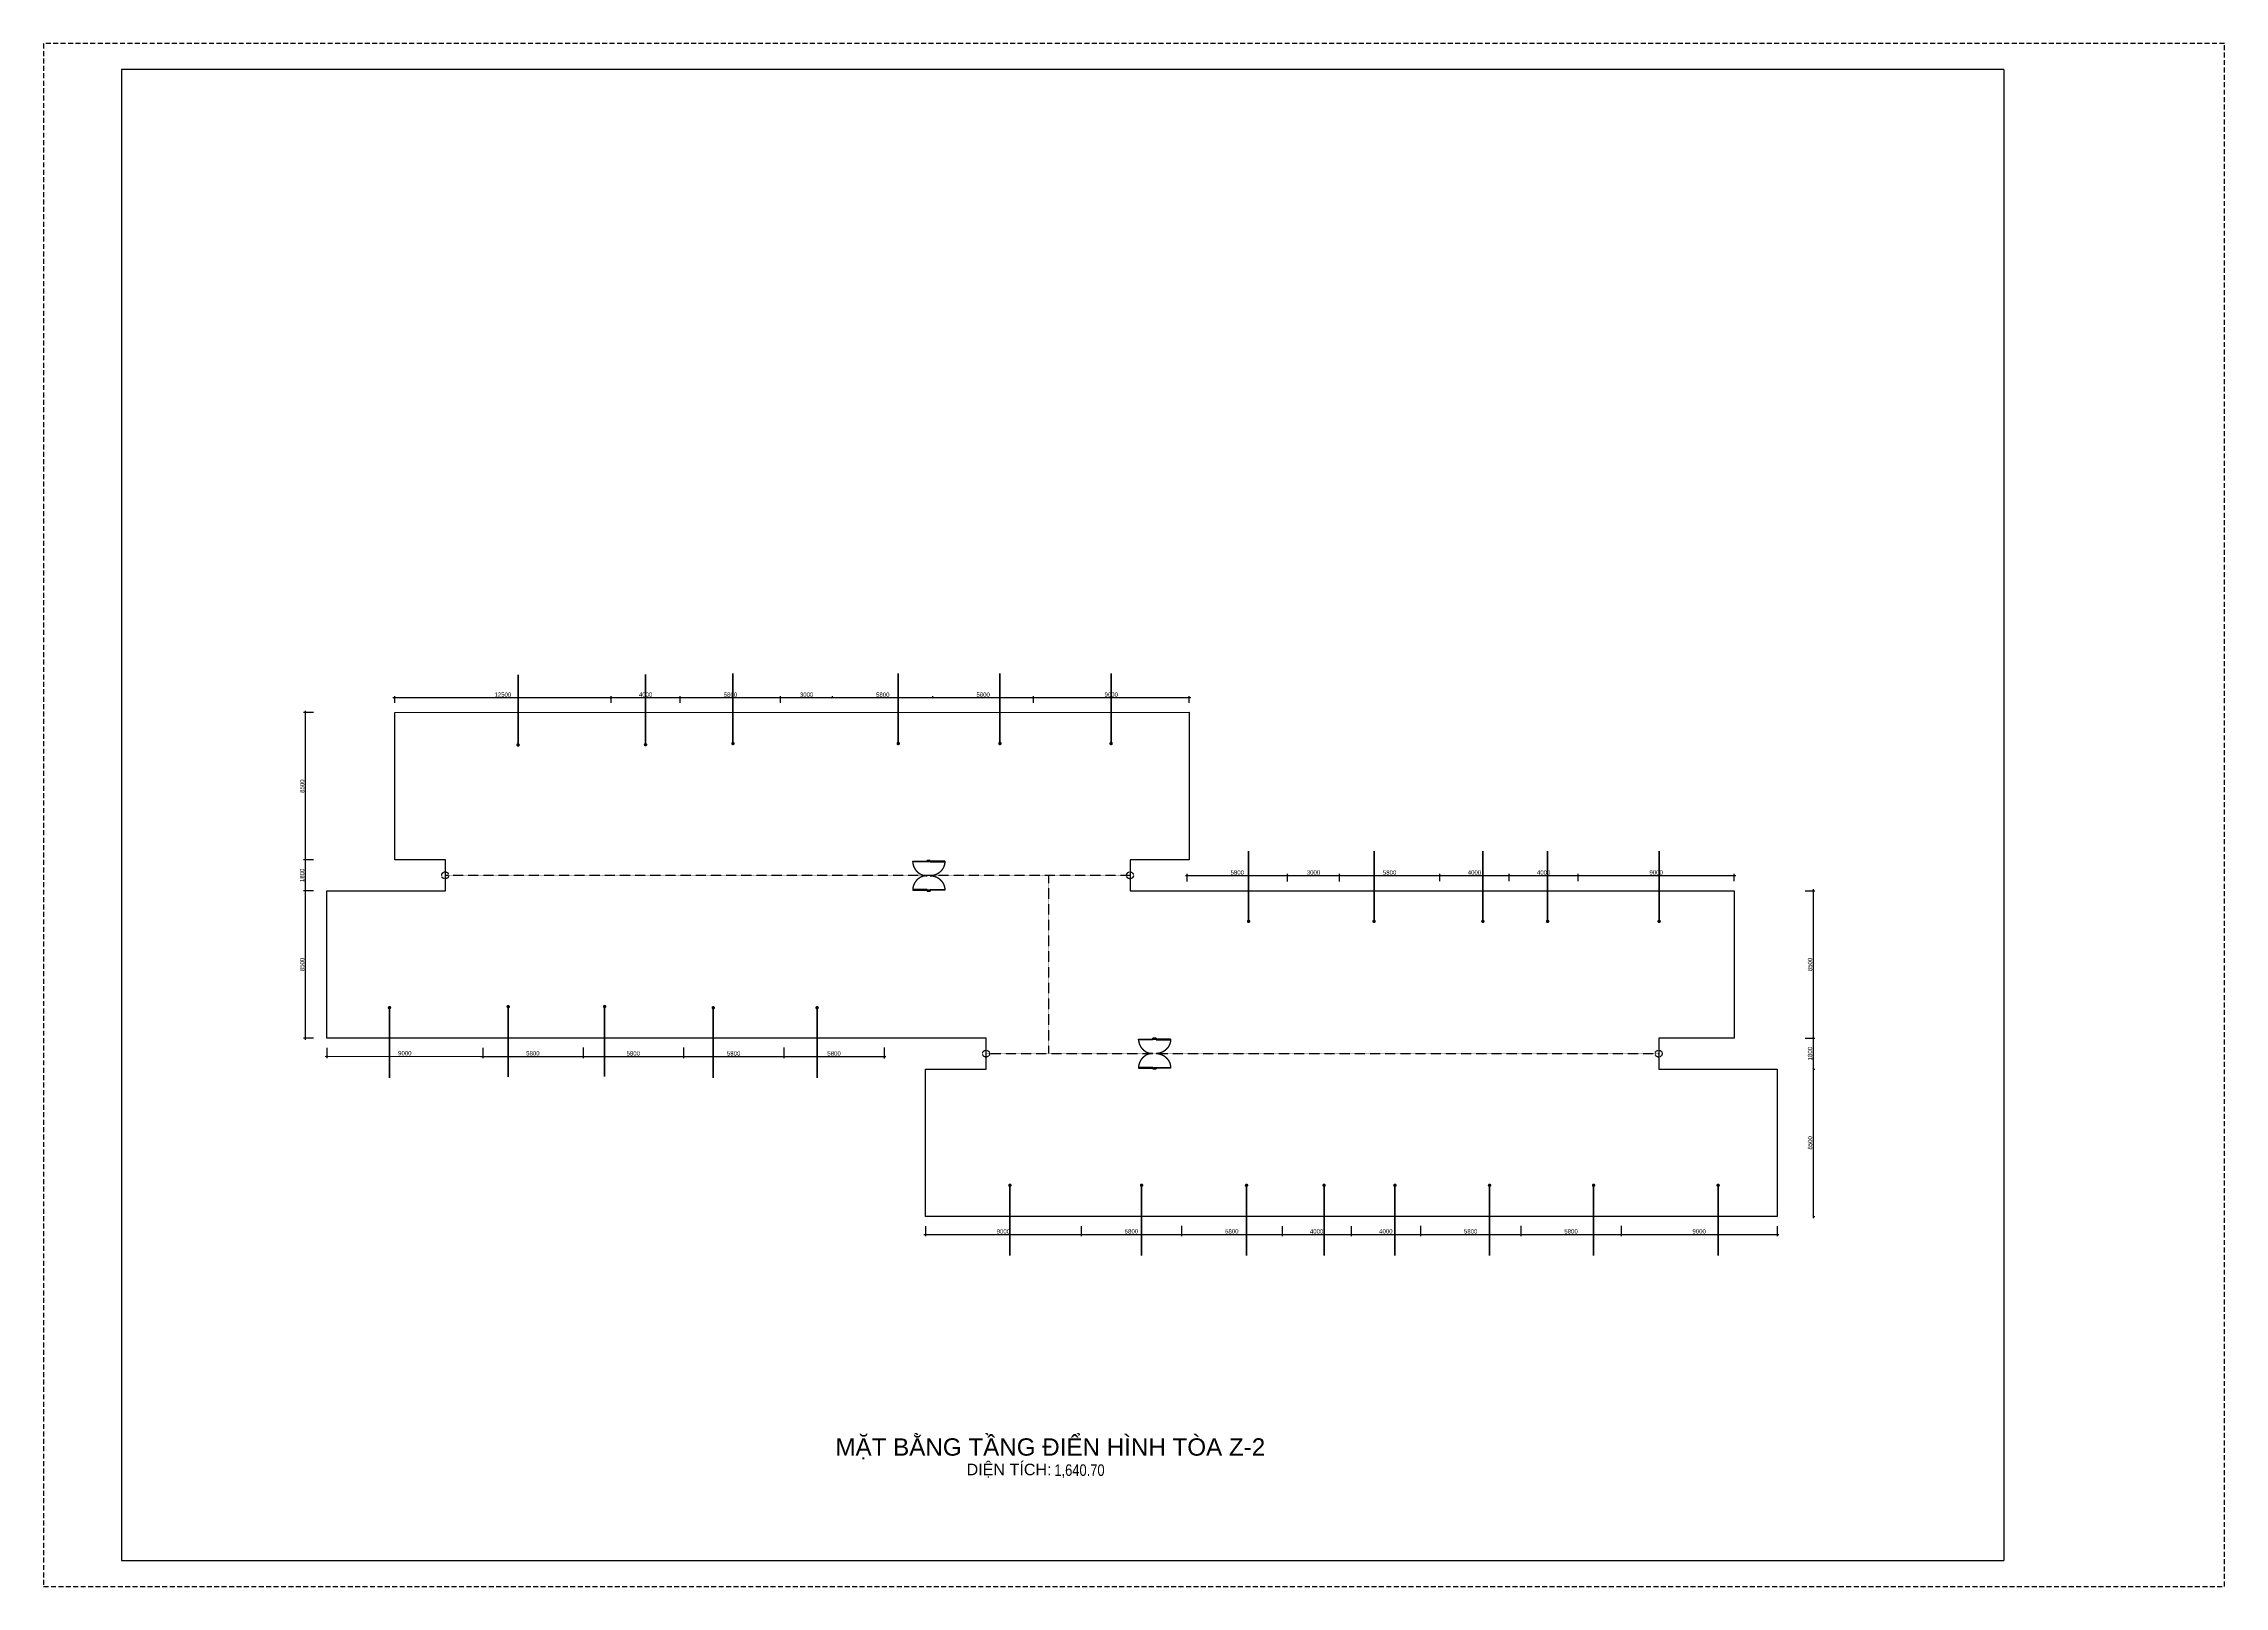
# Model space of a CAD drawing. Header units: millimetres. Extents: x 43 to 126043, y -89269 to -169.
import ezdxf
from ezdxf.enums import TextEntityAlignment as Align

# ---------------------------------------------------------------- set-up
doc = ezdxf.new("R2010")
doc.units = ezdxf.units.MM
doc.linetypes.add('HIDDEN', pattern=[9.525, 6.35, -3.175])
doc.layers.get('0').update_dxf_attribs({"color": 231})
doc.layers.get('DefPoints').update_dxf_attribs({"color": 191})
for name, color, linetype in [('A-DOOR', 142, 'Continuous'), ('MDI-BAO', 1, 'Continuous'), ('S-DIM', 231, 'Continuous')]:
    doc.layers.add(name, color=color, linetype=linetype)
doc.layers.add('A-SHBD', color=7, linetype='Continuous', lineweight=35)
doc.layers.add('A-TEXT', color=255, linetype='Continuous', lineweight=25)
doc.layers.add('MDI-HANHLANG', color=5, linetype='HIDDEN', plot=False)
doc.styles.add('250602-MB CO CAU CĂN HO X1-3A-1$0$style1', font='arial.ttf')
doc.styles.add('VTK_Arial', font='arial.ttf', dxfattribs={"width": 0.8})
doc.dimstyles.new('250602-MB CO CAU CĂN HO X1-3A-1$0$Dim_50', dxfattribs={"dimscale": 50, "dimtxt": 2, "dimasz": 1.5, "dimexe": 1, "dimexo": 0, "dimgap": 1, "dimtad": 1, "dimdec": 0, "dimlfac": -1, "dimzin": 12, "dimdsep": 46, "dimtxsty": '250602-MB CO CAU CĂN HO X1-3A-1$0$style1', "dimblk1": '250602-MB CO CAU CĂN HO X1-3A-1$0$_ARCHTICK', "dimblk2": '250602-MB CO CAU CĂN HO X1-3A-1$0$_ARCHTICK', "dimsah": 1, "dimcen": 1.5, "dimdle": 1.5, "dimclrd": 256, "dimclre": 256, "dimclrt": 2, "dimadec": 1, "dimazin": 3, "dimtm": 1e-09, "dimtfac": 0.416667, "dimtdec": 0, "dimtix": 1, "dimtmove": 2, "dimatfit": 3, "dimfxl": 7, "dimfxlon": 1, "dimtolj": 1, "dimtzin": 0, "dimlwd": -1, "dimlwe": -1, "dimarcsym": 1})
doc.dimstyles.new('A-2.5-DIM100', dxfattribs={"dimscale": 100, "dimtxt": 2.5, "dimasz": 1, "dimexe": 1, "dimexo": 0, "dimgap": 0.5, "dimtad": 1, "dimdec": 0, "dimzin": 12, "dimdsep": 46, "dimtxsty": 'VTK_Arial', "dimblk": 'ARCHTICK', "dimcen": 0, "dimdle": 1, "dimclrd": 256, "dimclre": 256, "dimclrt": 7, "dimadec": 1, "dimazin": 3, "dimtfac": 1, "dimtdec": 0, "dimtmove": 0, "dimatfit": 2, "dimfxl": 20, "dimtolj": 1, "dimtzin": 0, "dimlwd": -1, "dimlwe": -1, "dimarcsym": 0})

# ---------------------------------------------------------------- blocks, each defined once
blk = doc.blocks.new('VTK-A1_BoKhungTen')
at = {"layer": 'DefPoints', "linetype": 'HIDDEN', "ltscale": 0.3}
blk.add_lwpolyline([(0, -594), (840, -594), (840, 0), (0, 0)], close=True, dxfattribs=at)
at = {"layer": 'DefPoints'}
for points in [[(755, -10), (30, -10), (30, -584), (755, -584)], [(755, -10), (755, -584)]]:
    blk.add_lwpolyline(points, dxfattribs=at)
blk = doc.blocks.new('*U6')
for p, q in [((-738, -90), (-738, -50)), ((-100, -70), (-738, -70)), ((-100, -90), (-100, -50)), ((-738, -1685), (-738, -1725)), ((-100, -1705), (-738, -1705)), ((-100, -1685), (-100, -1725))]:
    blk.add_line(p, q)
for points in [[(180, 0), (180, -60), (40, -60), (40, -50), (0, -50), (0, 0)], [(0, -50), (0, -90), (-838, -90), (-838, -50)], [(0, -1725), (0, -1685), (-838, -1685), (-838, -1725)], [(180, -1775), (180, -1715), (40, -1715), (40, -1725), (0, -1725), (0, -1775)]]:
    blk.add_lwpolyline(points, close=True)
at = {"linetype": 'HIDDEN', "ltscale": 1000}
for centre, start, end in [((0, -50), 180.00004, 270), ((0, -1725), 90, 179.99996)]:
    blk.add_arc(centre, 838, start, end, dxfattribs=at)
blk = doc.blocks.new('*U7')
for p, q in [((-738, -90), (-738, -50)), ((-100, -70), (-738, -70)), ((-100, -90), (-100, -50)), ((-738, -1685), (-738, -1725)), ((-100, -1705), (-738, -1705)), ((-100, -1685), (-100, -1725))]:
    blk.add_line(p, q)
for points in [[(180, 0), (180, -60), (40, -60), (40, -50), (0, -50), (0, 0)], [(0, -50), (0, -90), (-838, -90), (-838, -50)], [(0, -1725), (0, -1685), (-838, -1685), (-838, -1725)], [(180, -1775), (180, -1715), (40, -1715), (40, -1725), (0, -1725), (0, -1775)]]:
    blk.add_lwpolyline(points, close=True)
at = {"linetype": 'HIDDEN', "ltscale": 1000}
for centre, start, end in [((0, -50), 180.00004, 270), ((0, -1725), 90, 179.99996)]:
    blk.add_arc(centre, 838, start, end, dxfattribs=at)
blk = doc.blocks.new('250602-MB CO CAU CĂN HO X1-3A-1$0$_ARCHTICK')
at = {"color": 0, "linetype": 'ByBlock', "const_width": 0.15}
blk.add_lwpolyline([(-0.5, -0.5), (0.5, 0.5)], dxfattribs=at)
blk = doc.blocks.new('_ArchTick')
at = {"color": 0, "linetype": 'ByBlock', "const_width": 0.15}
blk.add_lwpolyline([(-0.5, -0.5), (0.5, 0.5)], dxfattribs=at)
blk = doc.blocks.new('*D15')
at = {"layer": 'DefPoints', "color": 0, "transparency": 16777216}
for p in [(57228, -37948), (57228, -38235), (66228, -38235)]:
    blk.add_point(p, dxfattribs=at)
at = {"layer": 'S-DIM', "transparency": 16777216}
for p, q in [((66328, -37948), (57128, -37948)), ((57228, -38235), (57228, -37848)), ((66228, -38235), (66228, -37848))]:
    blk.add_line(p, q, dxfattribs=at)
at = {"layer": 'S-DIM', "transparency": 16777216, "xscale": 100, "yscale": 100, "zscale": 100, "rotation": 180}
blk.add_blockref('_ArchTick', (57228, -37948), dxfattribs=at)
at = {"layer": 'S-DIM', "transparency": 16777216, "xscale": 100, "yscale": 100, "zscale": 100}
blk.add_blockref('_ArchTick', (66228, -37948), dxfattribs=at)
at = {"layer": 'S-DIM', "color": 7, "transparency": 16777216, "insert": (61728, -37770), "char_height": 250, "attachment_point": 5, "style": 'VTK_Arial'}
blk.add_mtext('\\A1;9000', dxfattribs=at)
blk = doc.blocks.new('*D16')
at = {"layer": 'DefPoints', "color": 0, "transparency": 16777216}
for p in [(51428, -37948), (51428, -37948), (57228, -38235)]:
    blk.add_point(p, dxfattribs=at)
at = {"layer": 'S-DIM', "transparency": 16777216}
for p, q in [((57328, -37948), (51328, -37948)), ((51428, -37948), (51428, -37848)), ((57228, -38235), (57228, -37848))]:
    blk.add_line(p, q, dxfattribs=at)
at = {"layer": 'S-DIM', "transparency": 16777216, "xscale": 100, "yscale": 100, "zscale": 100, "rotation": 180}
blk.add_blockref('_ArchTick', (51428, -37948), dxfattribs=at)
at = {"layer": 'S-DIM', "transparency": 16777216, "xscale": 100, "yscale": 100, "zscale": 100}
blk.add_blockref('_ArchTick', (57228, -37948), dxfattribs=at)
at = {"layer": 'S-DIM', "color": 7, "transparency": 16777216, "insert": (54328, -37770), "char_height": 250, "attachment_point": 5, "style": 'VTK_Arial'}
blk.add_mtext('\\A1;5800', dxfattribs=at)
blk = doc.blocks.new('*D17')
at = {"layer": 'DefPoints', "color": 0, "transparency": 16777216}
for p in [(45628, -37948), (45628, -37948), (51428, -37948)]:
    blk.add_point(p, dxfattribs=at)
at = {"layer": 'S-DIM', "transparency": 16777216}
for p, q in [((51528, -37948), (45528, -37948)), ((45628, -37948), (45628, -37848)), ((51428, -37948), (51428, -37848))]:
    blk.add_line(p, q, dxfattribs=at)
at = {"layer": 'S-DIM', "transparency": 16777216, "xscale": 100, "yscale": 100, "zscale": 100, "rotation": 180}
blk.add_blockref('_ArchTick', (45628, -37948), dxfattribs=at)
at = {"layer": 'S-DIM', "transparency": 16777216, "xscale": 100, "yscale": 100, "zscale": 100}
blk.add_blockref('_ArchTick', (51428, -37948), dxfattribs=at)
at = {"layer": 'S-DIM', "color": 7, "transparency": 16777216, "insert": (48528, -37770), "char_height": 250, "attachment_point": 5, "style": 'VTK_Arial'}
blk.add_mtext('\\A1;5800', dxfattribs=at)
blk = doc.blocks.new('*D18')
at = {"layer": 'DefPoints', "color": 0, "transparency": 16777216}
for p in [(42628, -37948), (42628, -38250), (45628, -37948)]:
    blk.add_point(p, dxfattribs=at)
at = {"layer": 'S-DIM', "transparency": 16777216}
for p, q in [((45728, -37948), (42528, -37948)), ((42628, -38250), (42628, -37848)), ((45628, -37948), (45628, -37848))]:
    blk.add_line(p, q, dxfattribs=at)
at = {"layer": 'S-DIM', "transparency": 16777216, "xscale": 100, "yscale": 100, "zscale": 100, "rotation": 180}
blk.add_blockref('_ArchTick', (42628, -37948), dxfattribs=at)
at = {"layer": 'S-DIM', "transparency": 16777216, "xscale": 100, "yscale": 100, "zscale": 100}
blk.add_blockref('_ArchTick', (45628, -37948), dxfattribs=at)
at = {"layer": 'S-DIM', "color": 7, "transparency": 16777216, "insert": (44128, -37770), "char_height": 250, "attachment_point": 5, "style": 'VTK_Arial'}
blk.add_mtext('\\A1;3000', dxfattribs=at)
blk = doc.blocks.new('*D19')
at = {"layer": 'DefPoints', "color": 0, "transparency": 16777216}
for p in [(36828, -37948), (36828, -38235), (42628, -38250)]:
    blk.add_point(p, dxfattribs=at)
at = {"layer": 'S-DIM', "transparency": 16777216}
for p, q in [((42728, -37948), (36728, -37948)), ((36828, -38235), (36828, -37848)), ((42628, -38250), (42628, -37848))]:
    blk.add_line(p, q, dxfattribs=at)
at = {"layer": 'S-DIM', "transparency": 16777216, "xscale": 100, "yscale": 100, "zscale": 100, "rotation": 180}
blk.add_blockref('_ArchTick', (36828, -37948), dxfattribs=at)
at = {"layer": 'S-DIM', "transparency": 16777216, "xscale": 100, "yscale": 100, "zscale": 100}
blk.add_blockref('_ArchTick', (42628, -37948), dxfattribs=at)
at = {"layer": 'S-DIM', "color": 7, "transparency": 16777216, "insert": (39728, -37770), "char_height": 250, "attachment_point": 5, "style": 'VTK_Arial'}
blk.add_mtext('\\A1;5800', dxfattribs=at)
blk = doc.blocks.new('*D20')
at = {"layer": 'DefPoints', "color": 0, "transparency": 16777216}
for p in [(32828, -37948), (32828, -38235), (36828, -38235)]:
    blk.add_point(p, dxfattribs=at)
at = {"layer": 'S-DIM', "transparency": 16777216}
for p, q in [((36928, -37948), (32728, -37948)), ((32828, -38235), (32828, -37848)), ((36828, -38235), (36828, -37848))]:
    blk.add_line(p, q, dxfattribs=at)
at = {"layer": 'S-DIM', "transparency": 16777216, "xscale": 100, "yscale": 100, "zscale": 100, "rotation": 180}
blk.add_blockref('_ArchTick', (32828, -37948), dxfattribs=at)
at = {"layer": 'S-DIM', "transparency": 16777216, "xscale": 100, "yscale": 100, "zscale": 100}
blk.add_blockref('_ArchTick', (36828, -37948), dxfattribs=at)
at = {"layer": 'S-DIM', "color": 7, "transparency": 16777216, "insert": (34828, -37770), "char_height": 250, "attachment_point": 5, "style": 'VTK_Arial'}
blk.add_mtext('\\A1;4000', dxfattribs=at)
blk = doc.blocks.new('*D21')
at = {"layer": 'DefPoints', "color": 0, "transparency": 16777216}
for p in [(20328, -37948), (20328, -38235), (32828, -38235)]:
    blk.add_point(p, dxfattribs=at)
at = {"layer": 'S-DIM', "transparency": 16777216}
for p, q in [((32928, -37948), (20228, -37948)), ((20328, -38235), (20328, -37848)), ((32828, -38235), (32828, -37848))]:
    blk.add_line(p, q, dxfattribs=at)
at = {"layer": 'S-DIM', "transparency": 16777216, "xscale": 100, "yscale": 100, "zscale": 100, "rotation": 180}
blk.add_blockref('_ArchTick', (20328, -37948), dxfattribs=at)
at = {"layer": 'S-DIM', "transparency": 16777216, "xscale": 100, "yscale": 100, "zscale": 100}
blk.add_blockref('_ArchTick', (32828, -37948), dxfattribs=at)
at = {"layer": 'S-DIM', "color": 7, "transparency": 16777216, "insert": (26578, -37770), "char_height": 250, "attachment_point": 5, "style": 'VTK_Arial'}
blk.add_mtext('\\A1;12500', dxfattribs=at)
blk = doc.blocks.new('*D22')
at = {"layer": 'DefPoints', "color": 0, "transparency": 16777216}
for p in [(15629, -38802), (15156, -47302), (15629, -47302)]:
    blk.add_point(p, dxfattribs=at)
at = {"layer": 'S-DIM', "transparency": 16777216}
for p, q in [((15629, -38802), (15056, -38802)), ((15156, -38702), (15156, -47402)), ((15629, -47302), (15056, -47302))]:
    blk.add_line(p, q, dxfattribs=at)
at = {"layer": 'S-DIM', "transparency": 16777216, "xscale": 100, "yscale": 100, "zscale": 100}
for p, rotation in [((15156, -38802), 90), ((15156, -47302), 270)]:
    blk.add_blockref('_ArchTick', p, dxfattribs=dict(at, rotation=rotation))
at = {"layer": 'S-DIM', "color": 7, "transparency": 16777216, "insert": (14979, -43052), "char_height": 250, "attachment_point": 5, "rotation": 90, "style": 'VTK_Arial'}
blk.add_mtext('\\A1;8500', dxfattribs=at)
blk = doc.blocks.new('*D23')
at = {"layer": 'DefPoints', "color": 0, "transparency": 16777216}
for p in [(15629, -47302), (15156, -49102), (15629, -49102)]:
    blk.add_point(p, dxfattribs=at)
at = {"layer": 'S-DIM', "transparency": 16777216}
for p, q in [((15629, -47302), (15056, -47302)), ((15156, -47202), (15156, -49202)), ((15629, -49102), (15056, -49102))]:
    blk.add_line(p, q, dxfattribs=at)
at = {"layer": 'S-DIM', "transparency": 16777216, "xscale": 100, "yscale": 100, "zscale": 100}
for p, rotation in [((15156, -47302), 90), ((15156, -49102), 270)]:
    blk.add_blockref('_ArchTick', p, dxfattribs=dict(at, rotation=rotation))
at = {"layer": 'S-DIM', "color": 7, "transparency": 16777216, "insert": (14979, -48202), "char_height": 250, "attachment_point": 5, "rotation": 90, "style": 'VTK_Arial'}
blk.add_mtext('\\A1;1800', dxfattribs=at)
blk = doc.blocks.new('*D24')
at = {"layer": 'DefPoints', "color": 0, "transparency": 16777216}
for p in [(15629, -49102), (15156, -57602), (15629, -57602)]:
    blk.add_point(p, dxfattribs=at)
at = {"layer": 'S-DIM', "transparency": 16777216}
for p, q in [((15629, -49102), (15056, -49102)), ((15156, -49002), (15156, -57702)), ((15629, -57602), (15056, -57602))]:
    blk.add_line(p, q, dxfattribs=at)
at = {"layer": 'S-DIM', "transparency": 16777216, "xscale": 100, "yscale": 100, "zscale": 100}
for p, rotation in [((15156, -49102), 90), ((15156, -57602), 270)]:
    blk.add_blockref('_ArchTick', p, dxfattribs=dict(at, rotation=rotation))
at = {"layer": 'S-DIM', "color": 7, "transparency": 16777216, "insert": (14979, -53352), "char_height": 250, "attachment_point": 5, "rotation": 90, "style": 'VTK_Arial'}
blk.add_mtext('\\A1;8500', dxfattribs=at)
blk = doc.blocks.new('*D25')
at = {"layer": 'DefPoints', "color": 0, "transparency": 16777216}
for p in [(16413, -58163), (25412, -58660), (25413, -58168)]:
    blk.add_point(p, dxfattribs=at)
at = {"layer": 'S-DIM', "transparency": 16777216}
for p, q in [((16312, -58655), (25512, -58660)), ((16413, -58163), (16412, -58755)), ((25413, -58168), (25412, -58760))]:
    blk.add_line(p, q, dxfattribs=at)
at = {"layer": 'S-DIM', "transparency": 16777216, "xscale": 100, "yscale": 100, "zscale": 100}
for p, rotation in [((16412, -58655), 179.9681690146564), ((25412, -58660), 359.9681690146564)]:
    blk.add_blockref('_ArchTick', p, dxfattribs=dict(at, rotation=rotation))
at = {"layer": 'S-DIM', "color": 7, "transparency": 16777216, "insert": (20913, -58480), "char_height": 250, "attachment_point": 5, "rotation": 359.96817, "style": 'VTK_Arial'}
blk.add_mtext('\\A1;9000', dxfattribs=at)
blk = doc.blocks.new('*D26')
at = {"layer": 'DefPoints', "color": 0, "transparency": 16777216}
for p in [(25413, -58168), (31212, -58663), (31213, -58153)]:
    blk.add_point(p, dxfattribs=at)
at = {"layer": 'S-DIM', "transparency": 16777216}
for p, q in [((25312, -58660), (31312, -58663)), ((25413, -58168), (25412, -58760)), ((31213, -58153), (31212, -58763))]:
    blk.add_line(p, q, dxfattribs=at)
at = {"layer": 'S-DIM', "transparency": 16777216, "xscale": 100, "yscale": 100, "zscale": 100}
for p, rotation in [((25412, -58660), 179.9681690146564), ((31212, -58663), 359.9681690146564)]:
    blk.add_blockref('_ArchTick', p, dxfattribs=dict(at, rotation=rotation))
at = {"layer": 'S-DIM', "color": 7, "transparency": 16777216, "insert": (28313, -58484), "char_height": 250, "attachment_point": 5, "rotation": 359.96817, "style": 'VTK_Arial'}
blk.add_mtext('\\A1;5800', dxfattribs=at)
blk = doc.blocks.new('*D27')
at = {"layer": 'DefPoints', "color": 0, "transparency": 16777216}
for p in [(31213, -58153), (37012, -58666), (37013, -58153)]:
    blk.add_point(p, dxfattribs=at)
at = {"layer": 'S-DIM', "transparency": 16777216}
for p, q in [((31112, -58663), (37112, -58666)), ((31213, -58153), (31212, -58763)), ((37013, -58153), (37012, -58766))]:
    blk.add_line(p, q, dxfattribs=at)
at = {"layer": 'S-DIM', "transparency": 16777216, "xscale": 100, "yscale": 100, "zscale": 100}
for p, rotation in [((31212, -58663), 179.9681690146564), ((37012, -58666), 359.9681690146564)]:
    blk.add_blockref('_ArchTick', p, dxfattribs=dict(at, rotation=rotation))
at = {"layer": 'S-DIM', "color": 7, "transparency": 16777216, "insert": (34113, -58487), "char_height": 250, "attachment_point": 5, "rotation": 359.96817, "style": 'VTK_Arial'}
blk.add_mtext('\\A1;5800', dxfattribs=at)
blk = doc.blocks.new('*D28')
at = {"layer": 'DefPoints', "color": 0, "transparency": 16777216}
for p in [(37013, -58153), (42812, -58670), (42813, -58153)]:
    blk.add_point(p, dxfattribs=at)
at = {"layer": 'S-DIM', "transparency": 16777216}
for p, q in [((36912, -58666), (42912, -58670)), ((37013, -58153), (37012, -58766)), ((42813, -58153), (42812, -58770))]:
    blk.add_line(p, q, dxfattribs=at)
at = {"layer": 'S-DIM', "transparency": 16777216, "xscale": 100, "yscale": 100, "zscale": 100}
for p, rotation in [((37012, -58666), 179.9681690146564), ((42812, -58670), 359.9681690146564)]:
    blk.add_blockref('_ArchTick', p, dxfattribs=dict(at, rotation=rotation))
at = {"layer": 'S-DIM', "color": 7, "transparency": 16777216, "insert": (39913, -58490), "char_height": 250, "attachment_point": 5, "rotation": 359.96817, "style": 'VTK_Arial'}
blk.add_mtext('\\A1;5800', dxfattribs=at)
blk = doc.blocks.new('*D29')
at = {"layer": 'DefPoints', "color": 0, "transparency": 16777216}
for p in [(42813, -58153), (48612, -58673), (48613, -58153)]:
    blk.add_point(p, dxfattribs=at)
at = {"layer": 'S-DIM', "transparency": 16777216}
for p, q in [((42712, -58670), (48712, -58673)), ((42813, -58153), (42812, -58770)), ((48613, -58153), (48612, -58773))]:
    blk.add_line(p, q, dxfattribs=at)
at = {"layer": 'S-DIM', "transparency": 16777216, "xscale": 100, "yscale": 100, "zscale": 100}
for p, rotation in [((42812, -58670), 179.9681690146564), ((48612, -58673), 359.9681690146564)]:
    blk.add_blockref('_ArchTick', p, dxfattribs=dict(at, rotation=rotation))
at = {"layer": 'S-DIM', "color": 7, "transparency": 16777216, "insert": (45713, -58494), "char_height": 250, "attachment_point": 5, "rotation": 359.96817, "style": 'VTK_Arial'}
blk.add_mtext('\\A1;5800', dxfattribs=at)
blk = doc.blocks.new('*D30')
at = {"layer": 'DefPoints', "color": 0, "transparency": 16777216}
for p in [(50995, -68468), (59995, -68468), (59995, -68944)]:
    blk.add_point(p, dxfattribs=at)
at = {"layer": 'S-DIM', "transparency": 16777216}
for p, q in [((50895, -68944), (60095, -68944)), ((50995, -68468), (50995, -69044)), ((59995, -68468), (59995, -69044))]:
    blk.add_line(p, q, dxfattribs=at)
at = {"layer": 'S-DIM', "transparency": 16777216, "xscale": 100, "yscale": 100, "zscale": 100, "rotation": 180}
blk.add_blockref('_ArchTick', (50995, -68944), dxfattribs=at)
at = {"layer": 'S-DIM', "transparency": 16777216, "xscale": 100, "yscale": 100, "zscale": 100}
blk.add_blockref('_ArchTick', (59995, -68944), dxfattribs=at)
at = {"layer": 'S-DIM', "color": 7, "transparency": 16777216, "insert": (55495, -68766), "char_height": 250, "attachment_point": 5, "style": 'VTK_Arial'}
blk.add_mtext('\\A1;9000', dxfattribs=at)
blk = doc.blocks.new('*D31')
at = {"layer": 'DefPoints', "color": 0, "transparency": 16777216}
for p in [(59995, -68468), (65795, -68453), (65795, -68944)]:
    blk.add_point(p, dxfattribs=at)
at = {"layer": 'S-DIM', "transparency": 16777216}
for p, q in [((59895, -68944), (65895, -68944)), ((59995, -68468), (59995, -69044)), ((65795, -68453), (65795, -69044))]:
    blk.add_line(p, q, dxfattribs=at)
at = {"layer": 'S-DIM', "transparency": 16777216, "xscale": 100, "yscale": 100, "zscale": 100, "rotation": 180}
blk.add_blockref('_ArchTick', (59995, -68944), dxfattribs=at)
at = {"layer": 'S-DIM', "transparency": 16777216, "xscale": 100, "yscale": 100, "zscale": 100}
blk.add_blockref('_ArchTick', (65795, -68944), dxfattribs=at)
at = {"layer": 'S-DIM', "color": 7, "transparency": 16777216, "insert": (62895, -68766), "char_height": 250, "attachment_point": 5, "style": 'VTK_Arial'}
blk.add_mtext('\\A1;5800', dxfattribs=at)
blk = doc.blocks.new('*D32')
at = {"layer": 'DefPoints', "color": 0, "transparency": 16777216}
for p in [(65795, -68453), (71595, -68468), (71595, -68944)]:
    blk.add_point(p, dxfattribs=at)
at = {"layer": 'S-DIM', "transparency": 16777216}
for p, q in [((65695, -68944), (71695, -68944)), ((65795, -68453), (65795, -69044)), ((71595, -68468), (71595, -69044))]:
    blk.add_line(p, q, dxfattribs=at)
at = {"layer": 'S-DIM', "transparency": 16777216, "xscale": 100, "yscale": 100, "zscale": 100, "rotation": 180}
blk.add_blockref('_ArchTick', (65795, -68944), dxfattribs=at)
at = {"layer": 'S-DIM', "transparency": 16777216, "xscale": 100, "yscale": 100, "zscale": 100}
blk.add_blockref('_ArchTick', (71595, -68944), dxfattribs=at)
at = {"layer": 'S-DIM', "color": 7, "transparency": 16777216, "insert": (68695, -68766), "char_height": 250, "attachment_point": 5, "style": 'VTK_Arial'}
blk.add_mtext('\\A1;5800', dxfattribs=at)
blk = doc.blocks.new('*D33')
at = {"layer": 'DefPoints', "color": 0, "transparency": 16777216}
for p in [(71595, -68468), (75595, -68468), (75595, -68944)]:
    blk.add_point(p, dxfattribs=at)
at = {"layer": 'S-DIM', "transparency": 16777216}
for p, q in [((71495, -68944), (75695, -68944)), ((71595, -68468), (71595, -69044)), ((75595, -68468), (75595, -69044))]:
    blk.add_line(p, q, dxfattribs=at)
at = {"layer": 'S-DIM', "transparency": 16777216, "xscale": 100, "yscale": 100, "zscale": 100, "rotation": 180}
blk.add_blockref('_ArchTick', (71595, -68944), dxfattribs=at)
at = {"layer": 'S-DIM', "transparency": 16777216, "xscale": 100, "yscale": 100, "zscale": 100}
blk.add_blockref('_ArchTick', (75595, -68944), dxfattribs=at)
at = {"layer": 'S-DIM', "color": 7, "transparency": 16777216, "insert": (73595, -68766), "char_height": 250, "attachment_point": 5, "style": 'VTK_Arial'}
blk.add_mtext('\\A1;4000', dxfattribs=at)
blk = doc.blocks.new('*D34')
at = {"layer": 'DefPoints', "color": 0, "transparency": 16777216}
for p in [(75595, -68468), (79595, -68453), (79595, -68944)]:
    blk.add_point(p, dxfattribs=at)
at = {"layer": 'S-DIM', "transparency": 16777216}
for p, q in [((75495, -68944), (79695, -68944)), ((75595, -68468), (75595, -69044)), ((79595, -68453), (79595, -69044))]:
    blk.add_line(p, q, dxfattribs=at)
at = {"layer": 'S-DIM', "transparency": 16777216, "xscale": 100, "yscale": 100, "zscale": 100, "rotation": 180}
blk.add_blockref('_ArchTick', (75595, -68944), dxfattribs=at)
at = {"layer": 'S-DIM', "transparency": 16777216, "xscale": 100, "yscale": 100, "zscale": 100}
blk.add_blockref('_ArchTick', (79595, -68944), dxfattribs=at)
at = {"layer": 'S-DIM', "color": 7, "transparency": 16777216, "insert": (77595, -68766), "char_height": 250, "attachment_point": 5, "style": 'VTK_Arial'}
blk.add_mtext('\\A1;4000', dxfattribs=at)
blk = doc.blocks.new('*D35')
at = {"layer": 'DefPoints', "color": 0, "transparency": 16777216}
for p in [(79595, -68453), (85395, -68453), (85395, -68944)]:
    blk.add_point(p, dxfattribs=at)
at = {"layer": 'S-DIM', "transparency": 16777216}
for p, q in [((79495, -68944), (85495, -68944)), ((79595, -68453), (79595, -69044)), ((85395, -68453), (85395, -69044))]:
    blk.add_line(p, q, dxfattribs=at)
at = {"layer": 'S-DIM', "transparency": 16777216, "xscale": 100, "yscale": 100, "zscale": 100, "rotation": 180}
blk.add_blockref('_ArchTick', (79595, -68944), dxfattribs=at)
at = {"layer": 'S-DIM', "transparency": 16777216, "xscale": 100, "yscale": 100, "zscale": 100}
blk.add_blockref('_ArchTick', (85395, -68944), dxfattribs=at)
at = {"layer": 'S-DIM', "color": 7, "transparency": 16777216, "insert": (82495, -68766), "char_height": 250, "attachment_point": 5, "style": 'VTK_Arial'}
blk.add_mtext('\\A1;5800', dxfattribs=at)
blk = doc.blocks.new('*D36')
at = {"layer": 'DefPoints', "color": 0, "transparency": 16777216}
for p in [(85395, -68453), (91195, -68453), (91195, -68944)]:
    blk.add_point(p, dxfattribs=at)
at = {"layer": 'S-DIM', "transparency": 16777216}
for p, q in [((85295, -68944), (91295, -68944)), ((85395, -68453), (85395, -69044)), ((91195, -68453), (91195, -69044))]:
    blk.add_line(p, q, dxfattribs=at)
at = {"layer": 'S-DIM', "transparency": 16777216, "xscale": 100, "yscale": 100, "zscale": 100, "rotation": 180}
blk.add_blockref('_ArchTick', (85395, -68944), dxfattribs=at)
at = {"layer": 'S-DIM', "transparency": 16777216, "xscale": 100, "yscale": 100, "zscale": 100}
blk.add_blockref('_ArchTick', (91195, -68944), dxfattribs=at)
at = {"layer": 'S-DIM', "color": 7, "transparency": 16777216, "insert": (88295, -68766), "char_height": 250, "attachment_point": 5, "style": 'VTK_Arial'}
blk.add_mtext('\\A1;5800', dxfattribs=at)
blk = doc.blocks.new('*D37')
at = {"layer": 'DefPoints', "color": 0, "transparency": 16777216}
for p in [(91195, -68453), (100195, -68463), (100195, -68944)]:
    blk.add_point(p, dxfattribs=at)
at = {"layer": 'S-DIM', "transparency": 16777216}
for p, q in [((91095, -68944), (100295, -68944)), ((91195, -68453), (91195, -69044)), ((100195, -68463), (100195, -69044))]:
    blk.add_line(p, q, dxfattribs=at)
at = {"layer": 'S-DIM', "transparency": 16777216, "xscale": 100, "yscale": 100, "zscale": 100, "rotation": 180}
blk.add_blockref('_ArchTick', (91195, -68944), dxfattribs=at)
at = {"layer": 'S-DIM', "transparency": 16777216, "xscale": 100, "yscale": 100, "zscale": 100}
blk.add_blockref('_ArchTick', (100195, -68944), dxfattribs=at)
at = {"layer": 'S-DIM', "color": 7, "transparency": 16777216, "insert": (95695, -68766), "char_height": 250, "attachment_point": 5, "style": 'VTK_Arial'}
blk.add_mtext('\\A1;9000', dxfattribs=at)
blk = doc.blocks.new('*D38')
at = {"layer": 'DefPoints', "color": 0, "transparency": 16777216}
for p in [(101819, -49102), (101819, -57602), (102282, -57602)]:
    blk.add_point(p, dxfattribs=at)
at = {"layer": 'S-DIM', "transparency": 16777216}
for p, q in [((101819, -49102), (102382, -49102)), ((102282, -49002), (102282, -57702)), ((101819, -57602), (102382, -57602))]:
    blk.add_line(p, q, dxfattribs=at)
at = {"layer": 'S-DIM', "transparency": 16777216, "xscale": 100, "yscale": 100, "zscale": 100}
for p, rotation in [((102282, -49102), 90), ((102282, -57602), 270)]:
    blk.add_blockref('_ArchTick', p, dxfattribs=dict(at, rotation=rotation))
at = {"layer": 'S-DIM', "color": 7, "transparency": 16777216, "insert": (102104, -53352), "char_height": 250, "attachment_point": 5, "rotation": 90, "style": 'VTK_Arial'}
blk.add_mtext('\\A1;8500', dxfattribs=at)
blk = doc.blocks.new('*D39')
at = {"layer": 'DefPoints', "color": 0, "transparency": 16777216}
for p in [(101819, -57602), (102282, -59402), (102282, -59402)]:
    blk.add_point(p, dxfattribs=at)
at = {"layer": 'S-DIM', "transparency": 16777216}
for p, q in [((101819, -57602), (102382, -57602)), ((102282, -57502), (102282, -59502)), ((102282, -59402), (102382, -59402))]:
    blk.add_line(p, q, dxfattribs=at)
at = {"layer": 'S-DIM', "transparency": 16777216, "xscale": 100, "yscale": 100, "zscale": 100}
for p, rotation in [((102282, -57602), 90), ((102282, -59402), 270)]:
    blk.add_blockref('_ArchTick', p, dxfattribs=dict(at, rotation=rotation))
at = {"layer": 'S-DIM', "color": 7, "transparency": 16777216, "insert": (102104, -58502), "char_height": 250, "attachment_point": 5, "rotation": 90, "style": 'VTK_Arial'}
blk.add_mtext('\\A1;1800', dxfattribs=at)
blk = doc.blocks.new('*D40')
at = {"layer": 'DefPoints', "color": 0, "transparency": 16777216}
for p in [(102282, -59402), (102282, -67902), (102282, -67902)]:
    blk.add_point(p, dxfattribs=at)
at = {"layer": 'S-DIM', "transparency": 16777216}
for p, q in [((102282, -59302), (102282, -68002)), ((102282, -59402), (102382, -59402)), ((102282, -67902), (102382, -67902))]:
    blk.add_line(p, q, dxfattribs=at)
at = {"layer": 'S-DIM', "transparency": 16777216, "xscale": 100, "yscale": 100, "zscale": 100}
for p, rotation in [((102282, -59402), 90), ((102282, -67902), 270)]:
    blk.add_blockref('_ArchTick', p, dxfattribs=dict(at, rotation=rotation))
at = {"layer": 'S-DIM', "color": 7, "transparency": 16777216, "insert": (102104, -63652), "char_height": 250, "attachment_point": 5, "rotation": 90, "style": 'VTK_Arial'}
blk.add_mtext('\\A1;8500', dxfattribs=at)
blk = doc.blocks.new('*D41')
at = {"layer": 'DefPoints', "color": 0, "transparency": 16777216}
for p in [(66113, -48550), (71913, -48219), (71913, -48550)]:
    blk.add_point(p, dxfattribs=at)
at = {"layer": 'S-DIM', "transparency": 16777216}
for p, q in [((66013, -48219), (72013, -48219)), ((66113, -48550), (66113, -48119)), ((71913, -48550), (71913, -48119))]:
    blk.add_line(p, q, dxfattribs=at)
at = {"layer": 'S-DIM', "transparency": 16777216, "xscale": 100, "yscale": 100, "zscale": 100, "rotation": 180}
blk.add_blockref('_ArchTick', (66113, -48219), dxfattribs=at)
at = {"layer": 'S-DIM', "transparency": 16777216, "xscale": 100, "yscale": 100, "zscale": 100}
blk.add_blockref('_ArchTick', (71913, -48219), dxfattribs=at)
at = {"layer": 'S-DIM', "color": 7, "transparency": 16777216, "insert": (69013, -48041), "char_height": 250, "attachment_point": 5, "style": 'VTK_Arial'}
blk.add_mtext('\\A1;5800', dxfattribs=at)
blk = doc.blocks.new('*D42')
at = {"layer": 'DefPoints', "color": 0, "transparency": 16777216}
for p in [(71913, -48550), (74913, -48219), (74913, -48550)]:
    blk.add_point(p, dxfattribs=at)
at = {"layer": 'S-DIM', "transparency": 16777216}
for p, q in [((71813, -48219), (75013, -48219)), ((71913, -48550), (71913, -48119)), ((74913, -48550), (74913, -48119))]:
    blk.add_line(p, q, dxfattribs=at)
at = {"layer": 'S-DIM', "transparency": 16777216, "xscale": 100, "yscale": 100, "zscale": 100, "rotation": 180}
blk.add_blockref('_ArchTick', (71913, -48219), dxfattribs=at)
at = {"layer": 'S-DIM', "transparency": 16777216, "xscale": 100, "yscale": 100, "zscale": 100}
blk.add_blockref('_ArchTick', (74913, -48219), dxfattribs=at)
at = {"layer": 'S-DIM', "color": 7, "transparency": 16777216, "insert": (73413, -48041), "char_height": 250, "attachment_point": 5, "style": 'VTK_Arial'}
blk.add_mtext('\\A1;3000', dxfattribs=at)
blk = doc.blocks.new('*D43')
at = {"layer": 'DefPoints', "color": 0, "transparency": 16777216}
for p in [(74913, -48550), (80713, -48219), (80713, -48535)]:
    blk.add_point(p, dxfattribs=at)
at = {"layer": 'S-DIM', "transparency": 16777216}
for p, q in [((74813, -48219), (80813, -48219)), ((74913, -48550), (74913, -48119)), ((80713, -48535), (80713, -48119))]:
    blk.add_line(p, q, dxfattribs=at)
at = {"layer": 'S-DIM', "transparency": 16777216, "xscale": 100, "yscale": 100, "zscale": 100, "rotation": 180}
blk.add_blockref('_ArchTick', (74913, -48219), dxfattribs=at)
at = {"layer": 'S-DIM', "transparency": 16777216, "xscale": 100, "yscale": 100, "zscale": 100}
blk.add_blockref('_ArchTick', (80713, -48219), dxfattribs=at)
at = {"layer": 'S-DIM', "color": 7, "transparency": 16777216, "insert": (77813, -48041), "char_height": 250, "attachment_point": 5, "style": 'VTK_Arial'}
blk.add_mtext('\\A1;5800', dxfattribs=at)
blk = doc.blocks.new('*D44')
at = {"layer": 'DefPoints', "color": 0, "transparency": 16777216}
for p in [(80713, -48535), (84713, -48219), (84713, -48535)]:
    blk.add_point(p, dxfattribs=at)
at = {"layer": 'S-DIM', "transparency": 16777216}
for p, q in [((80613, -48219), (84813, -48219)), ((80713, -48535), (80713, -48119)), ((84713, -48535), (84713, -48119))]:
    blk.add_line(p, q, dxfattribs=at)
at = {"layer": 'S-DIM', "transparency": 16777216, "xscale": 100, "yscale": 100, "zscale": 100, "rotation": 180}
blk.add_blockref('_ArchTick', (80713, -48219), dxfattribs=at)
at = {"layer": 'S-DIM', "transparency": 16777216, "xscale": 100, "yscale": 100, "zscale": 100}
blk.add_blockref('_ArchTick', (84713, -48219), dxfattribs=at)
at = {"layer": 'S-DIM', "color": 7, "transparency": 16777216, "insert": (82713, -48041), "char_height": 250, "attachment_point": 5, "style": 'VTK_Arial'}
blk.add_mtext('\\A1;4000', dxfattribs=at)
blk = doc.blocks.new('*D45')
at = {"layer": 'DefPoints', "color": 0, "transparency": 16777216}
for p in [(84713, -48535), (88713, -48219), (88713, -48535)]:
    blk.add_point(p, dxfattribs=at)
at = {"layer": 'S-DIM', "transparency": 16777216}
for p, q in [((84613, -48219), (88813, -48219)), ((84713, -48535), (84713, -48119)), ((88713, -48535), (88713, -48119))]:
    blk.add_line(p, q, dxfattribs=at)
at = {"layer": 'S-DIM', "transparency": 16777216, "xscale": 100, "yscale": 100, "zscale": 100, "rotation": 180}
blk.add_blockref('_ArchTick', (84713, -48219), dxfattribs=at)
at = {"layer": 'S-DIM', "transparency": 16777216, "xscale": 100, "yscale": 100, "zscale": 100}
blk.add_blockref('_ArchTick', (88713, -48219), dxfattribs=at)
at = {"layer": 'S-DIM', "color": 7, "transparency": 16777216, "insert": (86713, -48041), "char_height": 250, "attachment_point": 5, "style": 'VTK_Arial'}
blk.add_mtext('\\A1;4000', dxfattribs=at)
blk = doc.blocks.new('*D46')
at = {"layer": 'DefPoints', "color": 0, "transparency": 16777216}
for p in [(88713, -48535), (97713, -48219), (97713, -48540)]:
    blk.add_point(p, dxfattribs=at)
at = {"layer": 'S-DIM', "transparency": 16777216}
for p, q in [((88613, -48219), (97813, -48219)), ((88713, -48535), (88713, -48119)), ((97713, -48540), (97713, -48119))]:
    blk.add_line(p, q, dxfattribs=at)
at = {"layer": 'S-DIM', "transparency": 16777216, "xscale": 100, "yscale": 100, "zscale": 100, "rotation": 180}
blk.add_blockref('_ArchTick', (88713, -48219), dxfattribs=at)
at = {"layer": 'S-DIM', "transparency": 16777216, "xscale": 100, "yscale": 100, "zscale": 100}
blk.add_blockref('_ArchTick', (97713, -48219), dxfattribs=at)
at = {"layer": 'S-DIM', "color": 7, "transparency": 16777216, "insert": (93213, -48041), "char_height": 250, "attachment_point": 5, "style": 'VTK_Arial'}
blk.add_mtext('\\A1;9000', dxfattribs=at)

msp = doc.modelspace()

# ---------------------------------------------------------------- linework, layer by layer
at = {"layer": 'MDI-BAO', "elevation": 0}
msp.add_lwpolyline([(20327.7, -38801.7), (66227.7, -38786.7), (66227.7, -47301.7), (62812.7, -47301.7), (62812.7, -49105.7), (97712.7, -49105.7), (97712.7, -57601.7), (93358.9, -57601.7), (93358.9, -59401.7), (100195.2, -59401.7), (100195.2, -67901.7), (50995.2, -67901.7), (50995.2, -59401.7), (54495.2, -59401.7), (54495.2, -57601.7), (16412.7, -57600.6), (16412.7, -49105.7), (23262.7, -49105.7), (23262.7, -47301.7), (20327.7, -47301.7)], close=True, dxfattribs=at)
at = {"layer": 'MDI-HANHLANG'}
for p, q in [((58112.7, -48201.7), (58112.7, -58501.7)), ((54495.2, -58501.7), (93358.9, -58501.7))]:
    msp.add_line(p, q, dxfattribs=at)
at = {"layer": 'MDI-HANHLANG', "elevation": 0}
msp.add_lwpolyline([(62812.7, -48203.7), (23242.7, -48203.7)], dxfattribs=at)
at = {"layer": 'MDI-HANHLANG'}
for centre in [(23242.7, -48203.7), (62812.7, -48203.7), (54495.2, -58501.7), (93358.9, -58501.7)]:
    msp.add_circle(centre, 200, dxfattribs=at)

# ---------------------------------------------------------------- block references
at = {"layer": 'A-DOOR'}
for p in [(51094.7, -47337.9), (64138.9, -57607.4)]:
    msp.add_blockref('*U7', p, dxfattribs=at)
at = {"layer": 'A-DOOR', "xscale": -1}
for p in [(51274.7, -47337.9), (64318.9, -57607.4)]:
    msp.add_blockref('*U6', p, dxfattribs=at)
at = {"layer": 'DefPoints', "xscale": 150, "yscale": 150, "zscale": 150}
msp.add_blockref('VTK-A1_BoKhungTen', (43.4, -168.9), dxfattribs=at)

# ---------------------------------------------------------------- texts
at = {"layer": 'A-TEXT', "style": 'VTK_Arial'}
msp.add_text('MẶT BẰNG TẦNG ĐIỂN HÌNH TÒA Z-2', height=1000, dxfattribs=at).set_placement((58207.2, -81719.1), align=Align.CENTER)
msp.add_text('DIỆN TÍCH:', height=666.67, dxfattribs=at).set_placement((53368.8, -82850.2))
at = {"layer": 'A-TEXT', "style": 'VTK_Arial', "width": 0.8}
msp.add_text('1,640.70', height=666.67, dxfattribs=at).set_placement((58443.9, -82888.1))

# ---------------------------------------------------------------- dimensions: what is measured, and where the dimension line sits
at = {"layer": 'S-DIM'}
for base, p1, p2, picture, middle in [((20327.7, -37947.9), (32827.7, -38235.1), (20327.7, -38235.1), '*D21', (26577.7, -37770.2)), ((32827.7, -37947.9), (36827.7, -38235.1), (32827.7, -38235.1), '*D20', (34827.7, -37770.2)), ((36827.7, -37947.9), (42627.7, -38250.1), (36827.7, -38235.1), '*D19', (39727.7, -37770.2)), ((42627.7, -37947.9), (45627.7, -37947.9), (42627.7, -38250.1), '*D18', (44127.7, -37770.1)), ((45627.7, -37947.9), (51427.7, -37947.9), (45627.7, -37947.9), '*D17', (48527.7, -37770.2)), ((51427.7, -37947.9), (57227.7, -38235.1), (51427.7, -37947.9), '*D16', (54327.7, -37770.2))]:
    dim = msp.add_linear_dim(base=base, p1=p1, p2=p2, dimstyle='A-2.5-DIM100', override={"dimpost": '\\X', "dimtmove": 1}, dxfattribs=at)
    dim.commit()
    dim.dimension.update_dxf_attribs({"geometry": picture, "text_midpoint": middle})
for p1, p2, distance, picture, middle in [((66227.7, -38235.1), (57227.7, -38235.1), -287.3, '*D15', (61727.7, -37770.2)), ((15629.1, -38801.7), (15629.1, -47301.7), -472.9, '*D22', (14978.6, -43051.7)), ((66112.7, -48550.1), (71912.7, -48550.1), 331, '*D41', (69012.7, -48041.5)), ((101819.5, -49101.7), (101819.5, -57601.7), 462.3, '*D38', (102104.1, -53351.7)), ((16412.7, -58163.3), (25412.7, -58168.3), -491.7, '*D25', (20912.5, -58479.8)), ((50995.2, -68468.3), (59995.2, -68468.3), -475.4, '*D30', (55495.2, -68766))]:
    dim = msp.add_aligned_dim(p1=p1, p2=p2, distance=distance, dimstyle='A-2.5-DIM100', override={"dimpost": '\\X'}, dxfattribs=at)
    dim.commit()
    dim.dimension.update_dxf_attribs({"geometry": picture, "text_midpoint": middle})
for base, p1, p2, angle, picture, middle in [((15156.2, -49101.7), (15629.1, -47301.7), (15629.1, -49101.7), 90, '*D23', (14978.6, -48201.7)), ((74912.7, -48219.1), (71912.7, -48550.1), (74912.7, -48550.1), 180, '*D42', (73412.7, -48041.4)), ((80712.7, -48219.1), (74912.7, -48550.1), (80712.7, -48535.1), 180, '*D43', (77812.7, -48041.5)), ((84712.7, -48219.1), (80712.7, -48535.1), (84712.7, -48535.1), 180, '*D44', (82712.7, -48041.5)), ((88712.7, -48219.1), (84712.7, -48535.1), (88712.7, -48535.1), 180, '*D45', (86712.7, -48041.5)), ((97712.7, -48219.1), (88712.7, -48535.1), (97712.7, -48540.1), 180, '*D46', (93212.7, -48041.5)), ((15156.2, -57601.7), (15629.1, -49101.7), (15629.1, -57601.7), 90, '*D24', (14978.6, -53351.7)), ((102281.7, -59401.7), (101819.5, -57601.7), (102281.7, -59401.7), 90, '*D39', (102104.1, -58501.7)), ((31212.4, -58663.2), (25412.7, -58168.3), (31212.7, -58153.3), 179.968169, '*D26', (28312.5, -58483.9)), ((37012.4, -58666.4), (31212.7, -58153.3), (37012.7, -58153.3), 179.968169, '*D27', (34112.5, -58487.1)), ((42812.4, -58669.6), (37012.7, -58153.3), (42812.7, -58153.3), 179.968169, '*D28', (39912.5, -58490.4)), ((48612.4, -58672.8), (42812.7, -58153.3), (48612.7, -58153.3), 179.968169, '*D29', (45712.5, -58493.6)), ((102281.7, -67901.7), (102281.7, -59401.7), (102281.7, -67901.7), 90, '*D40', (102104.1, -63651.7)), ((65795.2, -68943.7), (59995.2, -68468.3), (65795.2, -68453.3), 180, '*D31', (62895.2, -68766)), ((71595.2, -68943.7), (65795.2, -68453.3), (71595.2, -68468.3), 180, '*D32', (68695.2, -68766)), ((75595.2, -68943.7), (71595.2, -68468.3), (75595.2, -68468.3), 180, '*D33', (73595.2, -68766)), ((79595.2, -68943.7), (75595.2, -68468.3), (79595.2, -68453.3), 180, '*D34', (77595.2, -68766)), ((85395.2, -68943.7), (79595.2, -68453.3), (85395.2, -68453.3), 180, '*D35', (82495.2, -68766)), ((91195.2, -68943.7), (85395.2, -68453.3), (91195.2, -68453.3), 180, '*D36', (88295.2, -68766)), ((100195.2, -68943.7), (91195.2, -68453.3), (100195.2, -68463.3), 180, '*D37', (95695.2, -68766))]:
    dim = msp.add_linear_dim(base=base, p1=p1, p2=p2, angle=angle, dimstyle='A-2.5-DIM100', override={"dimpost": '\\X', "dimtmove": 1}, dxfattribs=at)
    dim.commit()
    dim.dimension.update_dxf_attribs({"geometry": picture, "text_midpoint": middle})

# ---------------------------------------------------------------- leaders
at = {"layer": 'A-SHBD'}
for points in [[(27458.6, -40672.4), (27458.6, -36625.1)], [(34820.7, -40657.8), (34820.7, -36610.4)], [(39870.9, -40589.9), (39870.9, -36542.6)], [(49421.9, -40589.9), (49421.9, -36542.6)], [(55296.5, -40589.9), (55296.5, -36542.6)], [(61720.3, -40590.2), (61720.3, -36542.9)], [(69666.2, -50860.2, 0), (69666.2, -46812.9, 0)], [(76912.9, -50860.2, 0), (76912.9, -46812.9, 0)], [(83200.3, -50860.2, 0), (83200.3, -46812.9, 0)], [(86937.9, -50860.2, 0), (86937.9, -46812.9, 0)], [(93383.5, -50860.2, 0), (93383.5, -46812.9, 0)], [(20026.8, -55849.6, 0), (20026.8, -59896.9, 0)], [(26886.8, -55789.6, 0), (26886.8, -59836.9, 0)], [(32456.9, -55782.1, 0), (32456.8, -59829.4, 0)], [(38734.4, -55849.6, 0), (38734.3, -59896.9, 0)], [(44734.4, -55849.6, 0), (44734.3, -59896.9, 0)], [(55873.7, -66104.6, 0), (55873.7, -70151.9, 0)], [(63480.6, -66104.6, 0), (63480.6, -70151.9, 0)], [(69545.8, -66104.6, 0), (69545.8, -70151.9, 0)], [(74026.6, -66104.6, 0), (74026.6, -70151.9, 0)], [(78120.1, -66104.6, 0), (78120.1, -70151.9, 0)], [(83585.1, -66104.6, 0), (83585, -70151.9, 0)], [(89597.3, -66104.6, 0), (89597.3, -70151.9, 0)], [(96793.2, -66104.6, 0), (96793.2, -70151.9, 0)]]:
    msp.add_leader(points, dimstyle='250602-MB CO CAU CĂN HO X1-3A-1$0$Dim_50', override={"dimasz": 4, "dimtad": 0, "dimldrblk": 'Dot', "dimtfill": 1}, dxfattribs=at)

doc.saveas('drawing.dxf')
